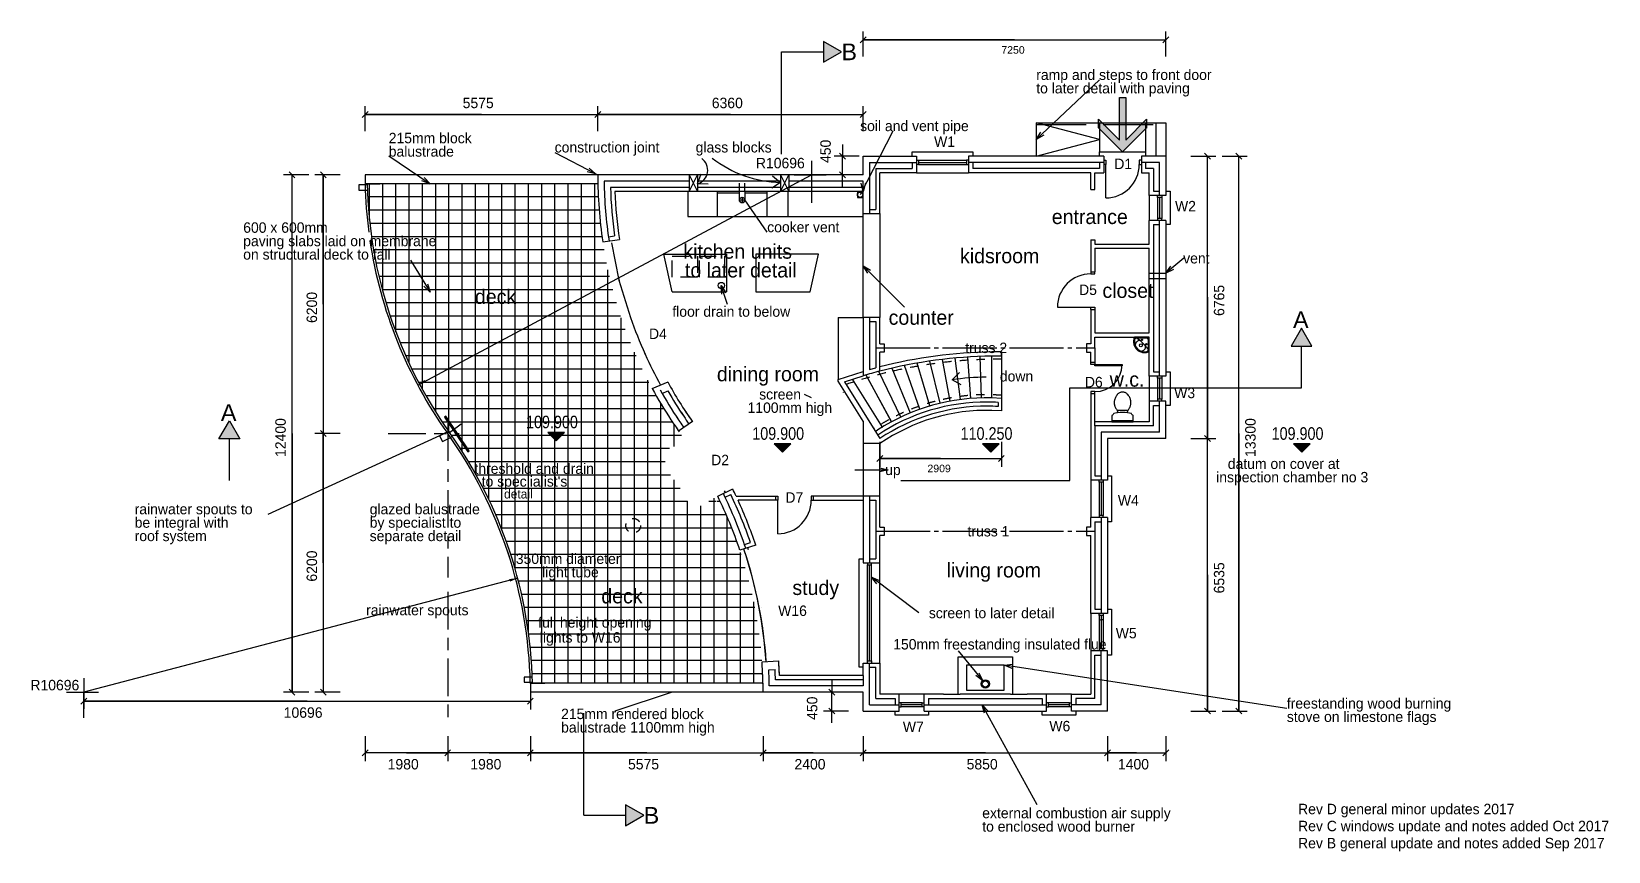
# Model space of a CAD drawing. Header units: millimetres. Extents: x -18572 to 19206, y -8076 to 11578.
import ezdxf

# ---------------------------------------------------------------- set-up
doc = ezdxf.new("R2010")
doc.units = ezdxf.units.MM
for name, pattern in [('BORDER', [16, 13, -1, 1, -1]), ('CENTER', [16, 9, -2, 3, -2]), ('DASHDOT', [16, 12, -4]), ('DOT', [16, 4, -4, 4, -4]), ('HIDDEN', [16, 2, -2, 2, -2, 2, -2, 2, -2])]:
    doc.linetypes.add(name, pattern=pattern)
for name, color, linetype, true_color in [('00_-_ELEVATIONS', 7, 'Continuous', 0xffffff), ('1', 7, 'Continuous', 0xffffff), ('NEW_GF', 7, 'Continuous', 0xffffff), ('NEW_LGF', 7, 'Continuous', 0xffffff)]:
    doc.layers.add(name, color=color, linetype=linetype, true_color=true_color)
for name, color, linetype in [('Dimensions', 7, 'Continuous'), ('Outside Floor', 7, 'Continuous'), ('Outside Side Walls', 7, 'Continuous'), ('Text', 7, 'Continuous')]:
    doc.layers.add(name, color=color, linetype=linetype)
doc.styles.add('ARIAL', font='ARIAL.TTF', dxfattribs={"height": 0.2})
doc.styles.add('ARIALN', font='ARIALN.TTF', dxfattribs={"height": 0.2})
doc.dimstyles.new('ISO-25', dxfattribs={"dimtxt": 150, "dimasz": 60, "dimexe": 1.25, "dimexo": 0.625, "dimtad": 1, "dimdsep": 46, "dimtxsty": 'Standard', "dimcen": 2.5, "dimadec": 0, "dimazin": 0, "dimtfac": 1, "dimtmove": 0, "dimatfit": 3, "dimfxl": 1, "dimarcsym": 0})

msp = doc.modelspace()

# ---------------------------------------------------------------- texts
msp.add_text('detail', height=214.7).set_placement((-7252, 386))
at = {"layer": 'NEW_GF', "color": 3, "linetype": 'Continuous', "ltscale": 100, "style": 'ARIAL'}
msp.add_text('7250', height=180, dxfattribs=at).set_placement((4661, 11048))
at = {"layer": 'NEW_GF', "color": 15, "linetype": 'Continuous', "ltscale": 100}
for s, height, p in [('ramp and steps to front door', 250, (5497, 10417)), ('to later detail with paving', 250, (5497, 10095)), ('215mm block', 250, (-10015, 8900)), ('balustrade', 250, (-10015, 8579)), ('entrance', 350, (5870, 6963)), ('600 x 600mm', 250, (-13501, 6754)), ('paving slabs laid on membrane', 250, (-13501, 6433)), ('kitchen units ', 350, (-2956, 6133)), ('on structural deck to fall', 250, (-13501, 6111)), ('to later detail', 350, (-2919, 5683)), ('kidsroom', 350, (3672, 6025)), ('vent', 250, (9017, 6019)), ('deck', 350, (-7950, 5049)), ('closet', 350, (7083, 5194)), ('counter', 350, (1961, 4549)), ('truss 2', 250, (3797, 3871)), ('down', 250, (4626, 3190)), ('w.c.', 350, (7258, 3065)), ('up', 250, (1878, 947)), ('datum on cover at ', 250, (10086, 1094)), ('inspection chamber no 3', 250, (9808, 772)), ('glazed balustrade ', 250, (-10471, 6)), ('separate detail', 250, (-10471, -637)), ('by specialist to ', 250, (-10471, -316)), ('truss 1', 250, (3851, -524)), ('living room', 350, (3348, -1507)), ('study', 350, (-344, -1928)), ('screen to later detail', 250, (2924, -2484)), ('150mm freestanding insulated flue', 250, (2071, -3234)), ('215mm rendered block', 250, (-5886, -4903)), ('balustrade 1100mm high', 250, (-5886, -5225))]:
    msp.add_text(s, height=height, dxfattribs=at).set_placement(p)
at = {"layer": 'NEW_LGF', "color": 15, "linetype": 'Continuous', "ltscale": 100}
msp.add_text('to enclosed wood burner', height=250, dxfattribs=at).set_placement((4203, -7601))
at = {"layer": 'Text', "color": 15, "linetype": 'Continuous', "ltscale": 100}
for s, height, p in [('soil and vent pipe', 250, (1278, 9191)), ('construction joint', 250, (-6039, 8679)), ('glass blocks', 250, (-2662, 8679)), ('cooker vent', 250, (-948, 6767)), ('floor drain to below', 250, (-3221, 4741)), ('dining room', 350, (-2153, 3194)), ('1100mm high', 250, (-1419, 2437)), ('screen', 250, (-1141, 2758)), ('threshold and drain', 250, (-7961, 976)), ("to speciialist's ", 250, (-7788, 670)), ('rainwater spouts to ', 250, (-16101, 6)), ('be integral with', 250, (-16101, -316)), ('roof system', 250, (-16101, -637)), ('350mm diameter ', 250, (-6971, -1184)), ('light tube', 250, (-6340, -1506)), ('deck', 350, (-4922, -2129)), ('rainwater spouts', 250, (-10556, -2414)), ('full height opening', 250, (-6434, -2709)), ('lights to W16', 250, (-6394, -3070)), ('freestanding wood burning', 250, (11500, -4650)), ('stove on limestone flags', 250, (11500, -4971)), ('external combustion air supply', 250, (4203, -7279)), ('Rev D general minor updates 2017', 250, (11770, -7183)), ('Rev C windows update and notes added Oct 2017', 250, (11770, -7590)), ('Rev B general update and notes added Sep 2017', 250, (11770, -8000))]:
    msp.add_text(s, height=height, dxfattribs=at).set_placement(p)

# ---------------------------------------------------------------- blocks, each defined once
blk = doc.blocks.new('17618C5F')
at = {"layer": 'NEW_LGF', "linetype": 'Continuous', "ltscale": 100}
h = blk.add_hatch(dxfattribs=at)
h.set_pattern_fill('net', color=8, scale=100, style=0)
h.set_pattern_definition([(0, (0, 0), (0, 317.5), []), (90, (0, 0), (-317.5, 2e-14), [])])
h.paths.add_polyline_path([(0, 11970), (5525, 11970), (5533, 11717), (5551, 11411), (5573, 11145), (5613, 10799), (5641, 10596), (5700, 10246), (5771, 9895), (5837, 9609), (5909, 9336), (5981, 9087), (6089, 8751), (6188, 8471), (6346, 8070), (6453, 7822), (6594, 7520), (6749, 7212), (6874, 6980), (7042, 6689), (7175, 6474), (7275, 6318), (7423, 6098), (7530, 5947), (7589, 5862), (7512, 5811), (7554, 5738), (7470, 5723), (7408, 5703), (7311, 5658), (7206, 5616), (7180, 5588), (7151, 5555), (7130, 5542), (7107, 5525), (7098, 5501), (7108, 5443), (7118, 5383), (7139, 5299), (7176, 5227), (7190, 5163), (7209, 5094), (7222, 5053), (7300, 4958), (7342, 4897), (7370, 4858), (7403, 4812), (7462, 4744), (7517, 4640), (7548, 4582), (7579, 4528), (7603, 4471), (7644, 4409), (7711, 4303), (7750, 4258), (7831, 4225), (7862, 4224), (7901, 4230), (7946, 4240), (8014, 4259), (8083, 4310), (8166, 4353), (8210, 4377), (8233, 4386), (8268, 4412), (8264, 4512), (8357, 4351), (8440, 4391), (8532, 4194), (8633, 3963), (8745, 3690), (8831, 3461), (8927, 3187), (9041, 2829), (9129, 2514), (9203, 2215), (9264, 1936), (9322, 1632), (9375, 1303), (9412, 1017), (9440, 741), (9465, 411), (9475, 190), (9481, 0), (3956, 0), (3931, 548), (3916, 732), (3893, 961), (3865, 1198), (3835, 1405), (3764, 1819), (3724, 2016), (3663, 2286), (3592, 2566), (3509, 2858), (3429, 3116), (3310, 3459), (3188, 3780), (3008, 4202), (2800, 4637), (2639, 4943), (2469, 5242), (2275, 5559), (2088, 5843), (1866, 6161), (1683, 6437), (1497, 6737), (1343, 7004), (1154, 7361), (936, 7815), (754, 8244), (540, 8831), (420, 9217), (337, 9519), (245, 9904), (179, 10230), (108, 10657), (67, 10977), (36, 11286), (12, 11635)])
at = {"layer": 'NEW_LGF', "color": 2, "linetype": 'HIDDEN', "ltscale": 100}
blk.add_circle((6372, 3778), 175, dxfattribs=at)
blk.add_arc((6372, 3778), 175, 0, 0, dxfattribs=at)
blk = doc.blocks.new('7AE7B406')
at = {"layer": '00_-_ELEVATIONS', "linetype": 'HIDDEN', "ltscale": 100}
blk.add_hatch(color=15, dxfattribs=at).paths.add_polyline_path([(781, 200), (1181, 200), (981, 0)])
at = {"layer": '00_-_ELEVATIONS', "color": 2, "linetype": 'Continuous', "ltscale": 100}
for p, q in [((781, 200), (981, 0)), ((1181, 200), (781, 200)), ((981, 0), (1181, 200))]:
    blk.add_line(p, q, dxfattribs=at)
at = {"layer": '00_-_ELEVATIONS', "color": 15, "linetype": 'HIDDEN', "ltscale": 100, "style": 'ARIALN'}
blk.add_text('110.250', height=300, rotation=359.9494, dxfattribs=at).set_placement((257, 301))
blk = doc.blocks.new('34ABA738')
at = {"layer": 'NEW_GF', "color": 2, "linetype": 'Continuous', "ltscale": 100}
for p, q in [((0, 1000), (0, 100)), ((200, 950), (200, 1000)), ((300, 950), (200, 950)), ((250, 950), (250, 150)), ((300, 1000), (300, 950)), ((400, 1100), (500, 1100)), ((500, 1100), (500, 0)), ((300, 150), (200, 150)), ((200, 150), (200, 100)), ((300, 100), (300, 150)), ((500, 0), (400, 0))]:
    blk.add_line(p, q, dxfattribs=at)
at = {"layer": 'NEW_GF', "color": 1, "linetype": 'Continuous', "ltscale": 100}
for p, q in [((200, 950), (200, 150)), ((300, 950), (300, 150))]:
    blk.add_line(p, q, dxfattribs=at)
blk = doc.blocks.new('0655C5DF')
at = {"layer": 'NEW_LGF', "color": 9, "linetype": 'Continuous', "ltscale": 100}
for s, p in [('W1', (6926, 14136)), ('D1', (11243, 13604)), ('W2', (12697, 12591)), ('D5', (10399, 10586)), ('D4', (96, 9531)), ('D6', (10538, 8373)), ('W3', (12677, 8113)), ('D2', (1585, 6506)), ('D7', (3363, 5607)), ('W4', (11328, 5538)), ('W16', (3190, 2893)), ('W5', (11277, 2357)), ('W6', (9686, 127)), ('W7', (6177, 109))]:
    blk.add_text(s, height=250, dxfattribs=at).set_placement(p)
blk = doc.blocks.new('7E369FEB')
at = {"layer": 'NEW_GF', "color": 2, "linetype": 'Continuous', "ltscale": 100}
for p, q in [((0, 400), (0, 500)), ((0, 500), (1450, 500)), ((1450, 500), (1450, 400)), ((100, 300), (150, 300)), ((150, 200), (100, 200)), ((150, 300), (150, 200)), ((150, 250), (1300, 250)), ((1350, 300), (1300, 300)), ((1300, 300), (1300, 200)), ((1300, 200), (1350, 200)), ((100, 0), (1350, 0))]:
    blk.add_line(p, q, dxfattribs=at)
at = {"layer": 'NEW_GF', "color": 1, "linetype": 'Continuous', "ltscale": 100}
for p, q in [((150, 300), (1300, 300)), ((150, 200), (1300, 200))]:
    blk.add_line(p, q, dxfattribs=at)
blk = doc.blocks.new('7C2EE803')
at = {"layer": 'NEW_GF', "color": 2, "linetype": 'Continuous', "ltscale": 100}
for p, q in [((0, 1000), (0, 1100)), ((0, 1100), (1100, 1100)), ((100, 900), (150, 900)), ((150, 800), (100, 800)), ((150, 900), (150, 800)), ((1000, 900), (950, 900)), ((950, 900), (950, 800)), ((950, 800), (1000, 800)), ((1100, 1100), (1100, 1000))]:
    blk.add_line(p, q, dxfattribs=at)
at = {"layer": 'NEW_GF', "color": 4, "linetype": 'Continuous', "ltscale": 100}
blk.add_line((150, 0), (150, 800), dxfattribs=at)
at = {"layer": 'NEW_GF', "color": 2, "linetype": 'Continuous', "ltscale": 100}
blk.add_arc((150, 800), 800, 270, 0, dxfattribs=at)
blk.add_arc((150, 800), 800, 270, 0, dxfattribs=at)
blk = doc.blocks.new('2E713F31')
at = {"layer": 'NEW_GF', "color": 2, "linetype": 'Continuous', "ltscale": 100}
for p, q in [((0, 0), (0, 2600)), ((0, 2600), (100, 2600)), ((200, 2500), (200, 2450)), ((200, 2450), (300, 2450)), ((250, 150), (250, 2450)), ((300, 2450), (300, 2500)), ((500, 100), (500, 2500)), ((100, 0), (0, 0)), ((200, 100), (200, 150)), ((200, 150), (300, 150)), ((300, 150), (300, 100))]:
    blk.add_line(p, q, dxfattribs=at)
at = {"layer": 'NEW_GF', "color": 1, "linetype": 'Continuous', "ltscale": 100}
for p, q in [((200, 150), (200, 2450)), ((300, 150), (300, 2450))]:
    blk.add_line(p, q, dxfattribs=at)
blk = doc.blocks.new('875AAD05')
at = {"layer": 'NEW_GF', "color": 3, "linetype": 'Continuous', "ltscale": 100}
for p, q in [((0, 143), (0, 143)), ((0, 143), (47, 0)), ((47, 0), (47, 0))]:
    blk.add_line(p, q, dxfattribs=at)
blk = doc.blocks.new('054EFEA0')
at = {"layer": 'NEW_GF', "color": 9, "linetype": 'BORDER', "ltscale": 100}
for p, q in [((0, 4396), (5250, 4396)), ((0, 0), (5250, 0))]:
    blk.add_line(p, q, dxfattribs=at)
blk = doc.blocks.new('1A1A5394')
at = {"layer": '00_-_ELEVATIONS', "linetype": 'BORDER', "ltscale": 100}
blk.add_hatch(color=15, dxfattribs=at).paths.add_polyline_path([(781, 200), (1181, 200), (981, 0)])
at = {"layer": '00_-_ELEVATIONS', "color": 2, "linetype": 'Continuous', "ltscale": 100}
for p, q in [((781, 200), (981, 0)), ((1181, 200), (781, 200)), ((981, 0), (1181, 200))]:
    blk.add_line(p, q, dxfattribs=at)
at = {"layer": '00_-_ELEVATIONS', "color": 15, "linetype": 'BORDER', "ltscale": 100, "style": 'ARIALN'}
blk.add_text('109.900', height=300, rotation=359.9494, dxfattribs=at).set_placement((257, 301))
blk = doc.blocks.new('3F1EC493')
at = {"layer": 'NEW_GF', "color": 2, "linetype": 'Continuous', "ltscale": 100}
for p, q in [((0, 1000), (0, 100)), ((200, 950), (200, 1000)), ((300, 950), (200, 950)), ((250, 950), (250, 150)), ((300, 1000), (300, 950)), ((400, 1100), (500, 1100)), ((500, 1100), (500, 0)), ((300, 150), (200, 150)), ((200, 150), (200, 100)), ((300, 100), (300, 150)), ((500, 0), (400, 0))]:
    blk.add_line(p, q, dxfattribs=at)
at = {"layer": 'NEW_GF', "color": 1, "linetype": 'Continuous', "ltscale": 100}
for p, q in [((200, 950), (200, 150)), ((300, 950), (300, 150))]:
    blk.add_line(p, q, dxfattribs=at)
blk = doc.blocks.new('BE2061C4')
at = {"layer": 'NEW_GF', "color": 2, "linetype": 'Continuous', "ltscale": 100}
for p, q in [((0, 600), (0, 0)), ((2400, 0), (2400, 600)), ((0, 0), (4200, 0))]:
    blk.add_line(p, q, dxfattribs=at)
blk = doc.blocks.new('BFBE11B0')
at = {"layer": 'NEW_GF', "color": 2, "linetype": 'Continuous', "ltscale": 100}
for p, q in [((0, 0), (0, 2491)), ((400, 2491), (400, 0))]:
    blk.add_line(p, q, dxfattribs=at)
blk = doc.blocks.new('0B1D102E')
at = {"layer": '00_-_ELEVATIONS', "linetype": 'Continuous', "ltscale": 100}
blk.add_hatch(color=15, dxfattribs=at).paths.add_polyline_path([(781, 200), (1181, 200), (981, 0)])
at = {"layer": '00_-_ELEVATIONS', "color": 2, "linetype": 'Continuous', "ltscale": 100}
for p, q in [((781, 200), (981, 0)), ((1181, 200), (781, 200)), ((981, 0), (1181, 200))]:
    blk.add_line(p, q, dxfattribs=at)
at = {"layer": '00_-_ELEVATIONS', "color": 15, "linetype": 'Continuous', "ltscale": 100, "style": 'ARIALN'}
blk.add_text('109.900', height=300, rotation=359.9494, dxfattribs=at).set_placement((257, 301))
blk = doc.blocks.new('C8006167')
at = {"layer": 'NEW_GF', "color": 2, "linetype": 'Continuous', "ltscale": 100}
for p, q in [((2150, 15300), (2150, 15900)), ((7725, 15300), (7725, 15900)), ((7725, 15300), (7725, 15900)), ((14085, 15300), (14085, 15900)), ((4938, 15700), (2150, 15700)), ((2150, 15700), (7725, 15700)), ((4938, 15700), (7725, 15700)), ((10905, 15700), (7725, 15700)), ((7725, 15700), (14085, 15700)), ((10905, 15700), (14085, 15700)), ((13585, 14983), (13585, 14700)), ((13985, 14700), (13385, 14700)), ((13585, 14250), (13585, 14700)), ((21935, 14700), (22535, 14700)), ((22335, 7935), (22335, 14700)), ((22335, 11318), (22335, 14700)), ((22685, 14700), (23285, 14700)), ((23085, 1400), (23085, 14700)), ((23085, 8050), (23085, 14700)), ((800, 14250), (200, 14250)), ((400, 1850), (400, 14250)), ((400, 8050), (400, 14250)), ((1550, 14250), (950, 14250)), ((1150, 11150), (1150, 14250)), ((1150, 14250), (1150, 8050)), ((13985, 14250), (13385, 14250)), ((13585, 13967), (13585, 14250)), ((1150, 11150), (1150, 8050)), ((22335, 11318), (22335, 7935)), ((400, 8050), (400, 1850)), ((1550, 8050), (950, 8050)), ((1550, 8050), (950, 8050)), ((1150, 4950), (1150, 8050)), ((1150, 8050), (1150, 1850)), ((21935, 7935), (22535, 7935)), ((21935, 7935), (22535, 7935)), ((22335, 1400), (22335, 7935)), ((22335, 4668), (22335, 7935)), ((23085, 8050), (23085, 1400)), ((1150, 4950), (1150, 1850)), ((22335, 4668), (22335, 1400)), ((13335, 2133), (13335, 1850)), ((800, 1850), (200, 1850)), ((1550, 1850), (950, 1850)), ((13735, 1850), (13135, 1850)), ((13335, 1400), (13335, 1850)), ((13735, 1400), (13135, 1400)), ((13335, 1117), (13335, 1400)), ((21935, 1400), (22535, 1400)), ((22685, 1400), (23285, 1400)), ((2150, 800), (2150, 200)), ((4130, 800), (4130, 200)), ((4130, 800), (4130, 200)), ((6110, 800), (6110, 200)), ((6110, 800), (6110, 200)), ((11685, 800), (11685, 200)), ((11685, 800), (11685, 200)), ((14085, 800), (14085, 200)), ((14085, 800), (14085, 200)), ((19935, 800), (19935, 200)), ((19935, 800), (19935, 200)), ((21335, 800), (21335, 200)), ((4130, 400), (2150, 400)), ((3140, 400), (2150, 400)), ((3140, 400), (4130, 400)), ((6110, 400), (4130, 400)), ((5120, 400), (4130, 400)), ((5120, 400), (6110, 400)), ((8898, 400), (6110, 400)), ((6110, 400), (11685, 400)), ((8898, 400), (11685, 400)), ((12885, 400), (11685, 400)), ((11685, 400), (14085, 400)), ((12885, 400), (14085, 400)), ((17010, 400), (14085, 400)), ((14085, 400), (19935, 400)), ((17010, 400), (19935, 400)), ((20635, 400), (19935, 400)), ((19935, 400), (21335, 400)), ((20635, 400), (21335, 400))]:
    blk.add_line(p, q, dxfattribs=at)
at = {"layer": 'NEW_GF', "color": 4, "linetype": 'Continuous', "ltscale": 100}
for p, q in [((2079, 15629), (2221, 15771)), ((7654, 15629), (7796, 15771)), ((7796, 15771), (7654, 15629)), ((14156, 15771), (14014, 15629)), ((13656, 14629), (13514, 14771)), ((22264, 14771), (22406, 14629)), ((23014, 14771), (23156, 14629)), ((329, 14321), (471, 14179)), ((1079, 14321), (1221, 14179)), ((13514, 14321), (13656, 14179)), ((1221, 7979), (1079, 8121)), ((22264, 8006), (22406, 7864)), ((22406, 7864), (22264, 8006)), ((471, 1779), (329, 1921)), ((1221, 1779), (1079, 1921)), ((13406, 1779), (13264, 1921)), ((13264, 1471), (13406, 1329)), ((22406, 1329), (22264, 1471)), ((23156, 1329), (23014, 1471)), ((2079, 329), (2221, 471)), ((4201, 471), (4059, 329)), ((4059, 329), (4201, 471)), ((6181, 471), (6039, 329)), ((6039, 329), (6181, 471)), ((11756, 471), (11614, 329)), ((14156, 471), (14014, 329)), ((20006, 471), (19864, 329)), ((21406, 471), (21264, 329))]:
    blk.add_line(p, q, dxfattribs=at)
at = {"layer": 'NEW_GF', "color": 1, "linetype": 'CENTER', "ltscale": 100}
for p, q in [((2704, 8050), (4403, 8050)), ((4130, 8296), (4130, 4598)), ((4130, 4255), (4130, 1121))]:
    blk.add_line(p, q, dxfattribs=at)
at = {"layer": 'NEW_GF', "color": 3, "linetype": 'Continuous', "ltscale": 100}
for s, p in [('5575', (4489, 15850)), ('6360', (10457, 15850)), ('1980', (2692, 0)), ('1980', (4672, 0)), ('5575', (8450, 0)), ('2400', (12437, 0)), ('5850', (16562, 0)), ('1400', (20187, 0))]:
    blk.add_text(s, height=250, dxfattribs=at).set_placement(p)
for s, p in [('450', (13307, 14536)), ('6200', (1000, 10702)), ('6765', (22735, 10870)), ('12400', (250, 7490)), ('13300', (23485, 7490)), ('6200', (1000, 4502)), ('6535', (22735, 4220)), ('450', (12985, 1188))]:
    blk.add_text(s, height=250, rotation=90, dxfattribs=at).set_placement(p)
blk = doc.blocks.new('ANGLO2')
at = {"layer": 'NEW_GF', "color": 1, "linetype": 'Continuous', "ltscale": 100}
for p, q in [((1, 286), (0, 263)), ((0, 263), (1, 240)), ((4, 309), (1, 286)), ((1, 240), (4, 217)), ((9, 331), (4, 309)), ((4, 217), (9, 195)), ((16, 353), (9, 331)), ((9, 195), (16, 173)), ((24, 374), (16, 353)), ((16, 173), (25, 152)), ((374, 374), (24, 374)), ((25, 152), (35, 132)), ((35, 132), (48, 112)), ((48, 112), (62, 94)), ((62, 94), (77, 77)), ((74, 354), (314, 354)), ((77, 77), (94, 62)), ((94, 62), (112, 48)), ((112, 48), (132, 35)), ((132, 35), (152, 25)), ((152, 25), (173, 16)), ((173, 16), (195, 9)), ((195, 9), (217, 4)), ((217, 4), (240, 1)), ((240, 1), (263, 0)), ((263, 0), (286, 1)), ((286, 1), (309, 4)), ((309, 4), (331, 9)), ((331, 9), (353, 16)), ((353, 16), (374, 24)), ((354, 74), (354, 314)), ((374, 24), (374, 374))]:
    blk.add_line(p, q, dxfattribs=at)
for centre, radius in [((176, 176), 35), ((201, 307), 15), ((307, 201), 15)]:
    blk.add_circle(centre, radius, dxfattribs=at)
for centre, radius, start, end in [((264, 264), 244, 167.9472, 282.0555), ((264, 264), 244, 167.9472, 282.0555), ((74, 304), 50, 90, 167.9538), ((74, 304), 50, 90, 167.9538), ((146, 181), 107, 95.951, 187.3592), ((146, 181), 107, 95.951, 187.3592), ((89, 295), 40, 51.1547, 100.6711), ((89, 295), 40, 51.1547, 100.6711), ((-770, -770), 1408, 38.8646, 51.1373), ((-770, -770), 1408, 38.8646, 51.1373), ((140, 238), 50, 47.9117, 95.962), ((140, 238), 50, 47.9117, 95.962), ((176, 176), 35, 0, 0), ((181, 146), 107, 262.6408, 354.0636), ((181, 146), 107, 262.6408, 354.0636), ((201, 307), 15, 0, 0), ((238, 140), 50, 354.0379, 42.0882), ((238, 140), 50, 354.0379, 42.0882), ((307, 201), 15, 0, 0), ((314, 314), 40, 0, 90), ((314, 314), 40, 0, 90), ((304, 74), 50, 282.0462, 0), ((304, 74), 50, 282.0462, 0), ((295, 89), 40, 349.329, 38.9102), ((295, 89), 40, 349.329, 38.9102)]:
    blk.add_arc(centre, radius, start, end, dxfattribs=at)
blk = doc.blocks.new('084538C4')
at = {"layer": 'NEW_GF', "color": 2, "linetype": 'Continuous', "ltscale": 100}
for p, q in [((0, 904), (50, 904)), ((50, 804), (0, 804)), ((50, 904), (50, 804)), ((904, 904), (854, 904)), ((854, 904), (854, 804)), ((854, 804), (904, 804))]:
    blk.add_line(p, q, dxfattribs=at)
at = {"layer": 'NEW_GF', "color": 4, "linetype": 'Continuous', "ltscale": 100}
blk.add_line((50, 0), (50, 804), dxfattribs=at)
at = {"layer": 'NEW_GF', "color": 2, "linetype": 'Continuous', "ltscale": 100}
blk.add_arc((50, 804), 804, 270, 0, dxfattribs=at)
blk.add_arc((50, 804), 804, 270, 0, dxfattribs=at)
blk = doc.blocks.new('A5B7D9DA')
at = {"layer": 'NEW_GF', "linetype": 'Continuous', "ltscale": 100}
blk.add_hatch(color=8, dxfattribs=at).paths.add_polyline_path([(500, 287), (500, 1306), (650, 1306), (650, 287), (1150, 787), (1150, 575), (575, 0), (0, 575), (0, 787)])
at = {"layer": 'NEW_GF', "color": 2, "linetype": 'Continuous', "ltscale": 100}
for p, q in [((500, 287), (500, 1306)), ((500, 1306), (650, 1306)), ((650, 1306), (650, 287)), ((0, 575), (0, 787)), ((0, 787), (500, 287)), ((650, 287), (1150, 787)), ((1150, 787), (1150, 700)), ((575, 0), (0, 575)), ((1150, 575), (575, 0))]:
    blk.add_line(p, q, dxfattribs=at)
blk = doc.blocks.new('4D6A7BD9')
at = {"layer": '1', "color": 9, "linetype": 'Continuous', "ltscale": 100}
for p, q in [((414, 1005), (414, 0)), ((0, 667), (763, 667))]:
    blk.add_line(p, q, dxfattribs=at)
blk = doc.blocks.new('15230a2t')
at = {"layer": 'NEW_GF', "color": 1, "linetype": 'Continuous', "ltscale": 100}
for p, q in [((59, 492), (58, 478)), ((58, 478), (58, 465)), ((58, 465), (58, 452)), ((58, 452), (59, 437)), ((62, 506), (59, 492)), ((59, 437), (60, 424)), ((60, 424), (62, 410)), ((64, 519), (62, 506)), ((62, 410), (66, 394)), ((70, 539), (64, 519)), ((66, 394), (71, 376)), ((77, 559), (70, 539)), ((85, 578), (77, 559)), ((94, 597), (85, 578)), ((105, 614), (94, 597)), ((117, 631), (105, 614)), ((131, 649), (117, 631)), ((146, 665), (131, 649)), ((156, 673), (146, 665)), ((168, 682), (156, 673)), ((181, 691), (168, 682)), ((197, 698), (181, 691)), ((211, 703), (197, 698)), ((227, 707), (211, 703)), ((241, 709), (227, 707)), ((257, 710), (241, 709)), ((273, 709), (257, 710)), ((289, 707), (273, 709)), ((304, 703), (289, 707)), ((319, 698), (304, 703)), ((332, 692), (319, 698)), ((345, 684), (332, 692)), ((358, 674), (345, 684)), ((370, 663), (358, 674)), ((385, 648), (370, 663)), ((398, 631), (385, 648)), ((411, 613), (398, 631)), ((421, 597), (411, 613)), ((430, 578), (421, 597)), ((439, 559), (430, 578)), ((445, 539), (439, 559)), ((439, 362), (445, 378)), ((451, 519), (445, 539)), ((445, 378), (449, 393)), ((449, 393), (453, 410)), ((453, 507), (451, 519)), ((456, 492), (453, 507)), ((453, 410), (455, 424)), ((455, 424), (457, 438)), ((457, 480), (456, 492)), ((457, 466), (457, 480)), ((457, 452), (457, 466)), ((457, 438), (457, 452)), ((1, 150), (0, 148)), ((0, 148), (0, 147)), ((0, 147), (0, 5)), ((0, 5), (0, 5)), ((0, 5), (0, 4)), ((0, 4), (0, 4)), ((0, 4), (0, 3)), ((0, 3), (0, 3)), ((0, 3), (1, 3)), ((3, 151), (1, 150)), ((1, 3), (1, 2)), ((1, 2), (1, 2)), ((1, 2), (1, 1)), ((1, 1), (2, 1)), ((2, 1), (2, 1)), ((2, 1), (3, 1)), ((14, 157), (3, 151)), ((3, 1), (3, 0)), ((3, 0), (3, 0)), ((3, 0), (4, 0)), ((4, 0), (4, 0)), ((4, 0), (5, 0)), ((5, 0), (5, 0)), ((5, 0), (510, 0)), ((506, 20), (8, 20)), ((25, 165), (14, 157)), ((33, 174), (25, 165)), ((41, 185), (33, 174)), ((47, 197), (41, 185)), ((49, 200), (47, 199)), ((47, 199), (47, 197)), ((50, 200), (49, 200)), ((118, 211), (50, 200)), ((71, 376), (76, 361)), ((76, 361), (83, 345)), ((83, 345), (91, 329)), ((91, 329), (99, 314)), ((99, 314), (109, 298)), ((109, 298), (119, 285)), ((138, 213), (118, 211)), ((119, 285), (126, 275)), ((126, 275), (131, 264)), ((387, 270), (128, 270)), ((131, 264), (135, 252)), ((135, 252), (137, 242)), ((137, 242), (138, 230)), ((138, 230), (138, 213)), ((378, 241), (381, 254)), ((378, 229), (378, 241)), ((378, 213), (378, 229)), ((423, 207), (378, 213)), ((381, 254), (384, 265)), ((384, 265), (390, 276)), ((390, 276), (396, 285)), ((396, 285), (407, 300)), ((407, 300), (416, 314)), ((416, 314), (424, 329)), ((465, 200), (423, 207)), ((424, 329), (432, 344)), ((432, 344), (439, 362)), ((466, 200), (465, 200)), ((467, 199), (466, 200)), ((468, 197), (467, 199)), ((474, 185), (468, 197)), ((482, 174), (474, 185)), ((490, 165), (482, 174)), ((500, 157), (490, 165)), ((513, 151), (500, 157)), ((510, 0), (510, 0)), ((510, 0), (511, 0)), ((511, 0), (511, 0)), ((511, 0), (512, 0)), ((512, 0), (512, 1)), ((512, 1), (513, 1)), ((512, 0), (512, 0)), ((514, 150), (513, 151)), ((513, 1), (513, 1)), ((513, 1), (514, 1)), ((515, 149), (514, 150)), ((514, 2), (514, 3)), ((514, 3), (515, 3)), ((514, 1), (514, 2)), ((514, 2), (514, 2)), ((515, 146), (515, 149)), ((515, 5), (515, 146)), ((515, 4), (515, 5)), ((515, 5), (515, 5)), ((515, 3), (515, 4)), ((515, 4), (515, 4)), ((515, 3), (515, 3))]:
    blk.add_line(p, q, dxfattribs=at)
blk.add_arc((258, -879), 1099, 83.7323, 96.2677, dxfattribs=at)
blk.add_arc((258, -879), 1099, 83.7323, 96.2677, dxfattribs=at)
blk = doc.blocks.new('2257FD49')
at = {"layer": '00_-_ELEVATIONS', "linetype": 'Continuous', "ltscale": 100}
blk.add_hatch(color=15, dxfattribs=at).paths.add_polyline_path([(781, 200), (1181, 200), (981, 0)])
at = {"layer": '00_-_ELEVATIONS', "color": 2, "linetype": 'Continuous', "ltscale": 100}
for p, q in [((781, 200), (981, 0)), ((1181, 200), (781, 200)), ((981, 0), (1181, 200))]:
    blk.add_line(p, q, dxfattribs=at)
at = {"layer": '00_-_ELEVATIONS', "color": 15, "linetype": 'Continuous', "ltscale": 100, "style": 'ARIALN'}
blk.add_text('109.900', height=300, rotation=359.9494, dxfattribs=at).set_placement((257, 301))
blk = doc.blocks.new('3153BFF7')
at = {"layer": 'NEW_GF', "linetype": 'Continuous', "ltscale": 100}
for points in [[(5737, 18426), (5737, 18926), (6170, 18676)], [(1000, 126), (1000, 626), (1433, 376)]]:
    blk.add_hatch(color=15, dxfattribs=at).paths.add_polyline_path(points)
at = {"layer": 'NEW_GF', "color": 1, "linetype": 'Continuous', "ltscale": 100}
for p, q in [((6170, 18676), (5737, 18926)), ((5737, 18926), (5737, 18426)), ((4737, 16226), (4737, 18676)), ((4737, 18676), (5737, 18676)), ((5737, 18426), (6170, 18676)), ((0, 376), (0, 2826)), ((1433, 376), (1000, 626)), ((1000, 626), (1000, 126)), ((0, 376), (1000, 376)), ((1000, 126), (1433, 376))]:
    blk.add_line(p, q, dxfattribs=at)
at = {"layer": 'NEW_GF', "color": 15, "linetype": 'Continuous', "ltscale": 100, "style": 'ARIAL'}
for p in [(6170, 18476), (1433, 176)]:
    blk.add_text('B', height=400, rotation=359.9494, dxfattribs=at).set_placement(p)
blk = doc.blocks.new('3F5427AB')
at = {"layer": 'NEW_GF', "color": 2, "linetype": 'Continuous', "ltscale": 100}
for p, q in [((400, 800), (500, 800)), ((500, 800), (500, 0)), ((0, 700), (0, 100)), ((200, 650), (200, 700)), ((300, 650), (200, 650)), ((250, 650), (250, 150)), ((300, 700), (300, 650)), ((300, 150), (200, 150)), ((200, 150), (200, 100)), ((300, 100), (300, 150)), ((500, 0), (400, 0))]:
    blk.add_line(p, q, dxfattribs=at)
at = {"layer": 'NEW_GF', "color": 1, "linetype": 'Continuous', "ltscale": 100}
for p, q in [((200, 650), (200, 150)), ((300, 650), (300, 150))]:
    blk.add_line(p, q, dxfattribs=at)
blk = doc.blocks.new('2E2B626B')
at = {"layer": 'NEW_GF', "color": 2, "linetype": 'Continuous', "ltscale": 100}
for p, q in [((800, 900), (800, 850)), ((800, 850), (900, 850)), ((900, 850), (900, 900)), ((800, 0), (800, 50)), ((800, 50), (900, 50)), ((900, 50), (900, 0))]:
    blk.add_line(p, q, dxfattribs=at)
at = {"layer": 'NEW_GF', "color": 4, "linetype": 'Continuous', "ltscale": 100}
blk.add_line((0, 50), (800, 50), dxfattribs=at)
at = {"layer": 'NEW_GF', "color": 2, "linetype": 'Continuous', "ltscale": 100}
blk.add_arc((800, 50), 800, 90, 180, dxfattribs=at)
blk.add_arc((800, 50), 800, 90, 180, dxfattribs=at)
blk = doc.blocks.new('1263FEBB')
at = {"layer": 'NEW_GF', "color": 3, "linetype": 'Continuous', "ltscale": 100}
blk.add_arc((760, -4682), 4743, 89.3012, 99.2228, dxfattribs=at)
blk.add_arc((760, -4682), 4743, 89.3012, 99.2228, dxfattribs=at)
blk = doc.blocks.new('316456DA')
at = {"layer": 'NEW_GF', "linetype": 'Continuous', "ltscale": 100}
for points in [[(26358, 3225), (26108, 3657), (25858, 3224)], [(173, 1000), (423, 1433), (673, 1000)]]:
    blk.add_hatch(color=15, dxfattribs=at).paths.add_polyline_path(points)
at = {"layer": 'NEW_GF', "color": 1, "linetype": 'Continuous', "ltscale": 100}
for p, q in [((26108, 3657), (25858, 3224)), ((26358, 3225), (26108, 3657)), ((25858, 3224), (26358, 3225)), ((26108, 2225), (26108, 3225)), ((20558, 0), (20558, 2225)), ((20558, 2225), (26108, 2225)), ((173, 1000), (423, 1433)), ((423, 1433), (673, 1000)), ((673, 1000), (173, 1000)), ((423, 0), (423, 1000)), ((16508, 0), (20558, 0))]:
    blk.add_line(p, q, dxfattribs=at)
at = {"layer": 'NEW_GF', "color": 15, "linetype": 'Continuous', "ltscale": 100, "style": 'ARIAL'}
for p in [(25904, 3658), (219, 1433)]:
    blk.add_text('A', height=400, rotation=359.9494, dxfattribs=at).set_placement(p)
blk = doc.blocks.new('BFA4255F')
at = {"layer": 'NEW_LGF', "color": 2, "linetype": 'Continuous', "ltscale": 100}
for p, q in [((209, 138), (0, 0)), ((18, 299), (209, 138))]:
    blk.add_line(p, q, dxfattribs=at)
blk = doc.blocks.new('0A195876')
at = {"layer": 'NEW_GF', "color": 2, "linetype": 'Continuous', "ltscale": 100}
for p, q in [((700, 500), (100, 500)), ((0, 0), (0, 100)), ((150, 300), (100, 300)), ((100, 200), (150, 200)), ((150, 200), (150, 300)), ((650, 250), (150, 250)), ((650, 200), (650, 300)), ((650, 300), (700, 300)), ((700, 200), (650, 200)), ((800, 100), (800, 0)), ((800, 0), (0, 0))]:
    blk.add_line(p, q, dxfattribs=at)
at = {"layer": 'NEW_GF', "color": 1, "linetype": 'Continuous', "ltscale": 100}
for p, q in [((650, 300), (150, 300)), ((650, 200), (150, 200))]:
    blk.add_line(p, q, dxfattribs=at)
blk = doc.blocks.new('A3BB07DA')
at = {"layer": 'NEW_GF', "color": 2, "linetype": 'Continuous', "ltscale": 100}
for p, q in [((906, 600), (0, 600)), ((0, 600), (0, 0)), ((906, 0), (906, 600)), ((0, 0), (906, 0))]:
    blk.add_line(p, q, dxfattribs=at)
blk.add_circle((453, 150), 100, dxfattribs=at)
blk.add_arc((453, 150), 100, 0, 0, dxfattribs=at)
blk = doc.blocks.new('79624D01')
at = {"layer": '1', "color": 9, "linetype": 'Continuous', "ltscale": 100}
for p, q in [((0, 395), (763, 395)), ((414, 733), (414, 0))]:
    blk.add_line(p, q, dxfattribs=at)
blk = doc.blocks.new('AC6BF8D2')
at = {"layer": 'NEW_GF', "color": 2, "linetype": 'Continuous', "ltscale": 100}
for p, q in [((400, 800), (500, 800)), ((500, 800), (500, 0)), ((0, 700), (0, 100)), ((200, 650), (200, 700)), ((300, 650), (200, 650)), ((250, 650), (250, 150)), ((300, 700), (300, 650)), ((300, 150), (200, 150)), ((200, 150), (200, 100)), ((300, 100), (300, 150)), ((500, 0), (400, 0))]:
    blk.add_line(p, q, dxfattribs=at)
at = {"layer": 'NEW_GF', "color": 1, "linetype": 'Continuous', "ltscale": 100}
for p, q in [((200, 650), (200, 150)), ((300, 650), (300, 150))]:
    blk.add_line(p, q, dxfattribs=at)
blk = doc.blocks.new('B50964B3')
at = {"layer": 'NEW_LGF', "color": 2, "linetype": 'Continuous', "ltscale": 100}
for p, q in [((0, 13), (83, 249)), ((250, 0), (0, 13))]:
    blk.add_line(p, q, dxfattribs=at)
blk = doc.blocks.new('D0FEC1A9')
at = {"layer": 'NEW_GF', "color": 2, "linetype": 'Continuous', "ltscale": 100}
for p, q in [((0, 400), (0, 0)), ((0, 400), (200, 0)), ((0, 0), (200, 400)), ((200, 400), (200, 0)), ((2184, 400), (2184, 0)), ((2184, 400), (2384, 0)), ((2184, 0), (2384, 400)), ((2384, 400), (2384, 0))]:
    blk.add_line(p, q, dxfattribs=at)
blk = doc.blocks.new('D232D478')
at = {"layer": 'NEW_GF', "color": 3, "linetype": 'Continuous', "ltscale": 100}
for p, q in [((0, 121), (177, 297)), ((219, 0), (0, 121))]:
    blk.add_line(p, q, dxfattribs=at)
blk = doc.blocks.new('BC88C677')
at = {"layer": 'NEW_GF', "color": 1, "linetype": 'Continuous', "ltscale": 100}
for p, q in [((683, 3063), (1125, 1992)), ((1359, 2082), (989, 3129)), ((1597, 2159), (1294, 3186)), ((1839, 2223), (1597, 3235)), ((2083, 2275), (1899, 3274)), ((2330, 2314), (2201, 3306)), ((2579, 2340), (2502, 3330)), ((2829, 2352), (2804, 3345)), ((3079, 2352), (3079, 3353)), ((674, 1777), (100, 2838)), ((897, 1891), (375, 2988))]:
    blk.add_line(p, q, dxfattribs=at)
at = {"layer": 'NEW_GF', "color": 2, "linetype": 'Continuous', "ltscale": 100}
for p, q in [((400, 1257), (0, 1257)), ((0, 1257), (0, 0)), ((400, 0), (400, 1257))]:
    blk.add_line(p, q, dxfattribs=at)
for centre, radius, start, end in [((3241, -8055), 11509, 90.8155, 104.2913), ((3241, -8055), 11509, 90.8155, 104.2913), ((3241, -8055), 11409, 90.8145, 104.4192), ((3241, -8055), 11409, 90.8145, 104.4192), ((2950, -2427), 4780, 88.4517, 122.9431), ((2950, -2427), 4780, 88.4517, 122.9431), ((2950, -2427), 4680, 89.643, 123.7884), ((2950, -2427), 4680, 89.643, 123.7884), ((2951, -2426), 4580, 89.6503, 123.8416), ((2951, -2426), 4580, 89.6503, 123.8416), ((2951, -2426), 4480, 88.348, 124.7035), ((2951, -2426), 4480, 88.348, 124.7035)]:
    blk.add_arc(centre, radius, start, end, dxfattribs=at)
blk = doc.blocks.new('481800DA')
at = {"layer": 'NEW_GF', "color": 2, "linetype": 'Continuous', "ltscale": 100}
for p, q in [((700, 500), (100, 500)), ((0, 0), (0, 100)), ((150, 300), (100, 300)), ((100, 200), (150, 200)), ((150, 200), (150, 300)), ((650, 250), (150, 250)), ((650, 200), (650, 300)), ((650, 300), (700, 300)), ((700, 200), (650, 200)), ((800, 100), (800, 0)), ((800, 0), (0, 0))]:
    blk.add_line(p, q, dxfattribs=at)
at = {"layer": 'NEW_GF', "color": 1, "linetype": 'Continuous', "ltscale": 100}
for p, q in [((650, 300), (150, 300)), ((650, 200), (150, 200))]:
    blk.add_line(p, q, dxfattribs=at)
blk = doc.blocks.new('11818E23')
at = {"layer": 'NEW_LGF', "color": 2, "linetype": 'Continuous', "ltscale": 100}
for p, q in [((0, 100), (200, 50)), ((200, 50), (0, 0))]:
    blk.add_line(p, q, dxfattribs=at)
blk = doc.blocks.new('21F32D17')
at = {"layer": '1', "color": 2, "linetype": 'Continuous', "ltscale": 100}
for p, q in [((0, 3897), (600, 3897)), ((0, 3356), (0, 2410)), ((0, 2410), (600, 2600)), ((0, 2410), (0, 2410)), ((0, 2370), (0, 2410)), ((600, 1409), (0, 2370)), ((150, 2356), (600, 2500)), ((150, 2356), (1000, 994)), ((120, 2103), (121, 2101)), ((600, 1409), (600, 873))]:
    blk.add_line(p, q, dxfattribs=at)
at = {"layer": '1', "color": 4, "linetype": 'Continuous', "ltscale": 100}
for p, q in [((6050, 2819), (6050, 3069)), ((6150, 3169), (6150, 2819)), ((6150, 2819), (6050, 2819)), ((6150, 2069), (6050, 2069)), ((6050, 2069), (6050, 0)), ((6150, 1299), (6150, 2069))]:
    blk.add_line(p, q, dxfattribs=at)
at = {"layer": '1', "color": 1, "linetype": 'Continuous', "ltscale": 100}
for p, q in [((334, 2418), (1057, 1269)), ((665, 2519), (1274, 1394))]:
    blk.add_line(p, q, dxfattribs=at)
at = {"layer": '1', "color": 2, "linetype": 'Continuous', "ltscale": 100}
blk.add_arc((3550, -2810), 4780, 121.4259, 123.7504, dxfattribs=at)
blk.add_arc((3550, -2810), 4780, 121.4259, 123.7504, dxfattribs=at)
blk = doc.blocks.new('4294FA8E')
at = {"layer": '1', "color": 4, "linetype": 'Continuous', "ltscale": 100}
for p, q in [((-71, 259), (71, 401)), ((2979, 401), (2838, 259))]:
    blk.add_line(p, q, dxfattribs=at)
at = {"layer": '1', "color": 2, "linetype": 'Continuous', "ltscale": 100}
for p, q in [((0, 730), (0, 130)), ((2909, 730), (2909, 130)), ((1454, 330), (0, 330)), ((0, 330), (2909, 330)), ((1454, 330), (2909, 330))]:
    blk.add_line(p, q, dxfattribs=at)
at = {"layer": '1', "color": 3, "linetype": 'Continuous', "ltscale": 100, "style": 'ARIAL'}
blk.add_text('2909', height=180, dxfattribs=at).set_placement((1138, 0))
blk = doc.blocks.new('769D7A17')
at = {"layer": '1', "color": 3, "linetype": 'Continuous', "ltscale": 100}
for p, q in [((0, 700), (0, 750)), ((100, 700), (0, 700)), ((100, 750), (100, 700)), ((100, 50), (0, 50)), ((0, 50), (0, 0)), ((100, 0), (100, 50))]:
    blk.add_line(p, q, dxfattribs=at)
at = {"layer": '1', "color": 2, "linetype": 'Continuous', "ltscale": 100}
for p, q in [((100, 700), (750, 700)), ((100, 668), (100, 700)), ((750, 668), (100, 668)), ((750, 700), (750, 668))]:
    blk.add_line(p, q, dxfattribs=at)
at = {"layer": '1', "color": 1, "linetype": 'Continuous', "ltscale": 100}
blk.add_arc((100, 700), 650, 270, 0, dxfattribs=at)
blk.add_arc((100, 700), 650, 270, 0, dxfattribs=at)
blk = doc.blocks.new('6581C459')
at = {"layer": '1', "color": 1, "linetype": 'Continuous', "ltscale": 100}
for p, q in [((350, 0), (350, 900)), ((350, 900), (1656, 900)), ((1656, 900), (1656, 0))]:
    blk.add_line(p, q, dxfattribs=at)
at = {"layer": '1', "color": 4, "linetype": 'Continuous', "ltscale": 100}
for p, q in [((0, 0), (400, 0)), ((1606, 0), (2006, 0))]:
    blk.add_line(p, q, dxfattribs=at)
blk = doc.blocks.new('B30D6A49')
at = {"layer": 'NEW_GF', "color": 2, "linetype": 'Continuous', "ltscale": 100}
blk.add_line((0, 0), (0, 0), dxfattribs=at)
blk = doc.blocks.new('449DE079')
at = {"layer": 'NEW_GF', "color": 2, "linetype": 'Continuous', "ltscale": 100}
for p, q in [((106, 0), (0, 177)), ((0, 177), (176, 71))]:
    blk.add_line(p, q, dxfattribs=at)
blk = doc.blocks.new('4E2E5D04')
at = {"layer": 'NEW_GF', "color": 2, "linetype": 'Continuous', "ltscale": 100}
for p, q in [((0, 0), (2, 1)), ((2, 0), (0, 0))]:
    blk.add_line(p, q, dxfattribs=at)
blk = doc.blocks.new('DD758A8F')
at = {"layer": 'NEW_GF', "color": 2, "linetype": 'Continuous', "ltscale": 100}
for p, q in [((50, 0), (0, 200)), ((100, 200), (50, 0))]:
    blk.add_line(p, q, dxfattribs=at)
blk = doc.blocks.new('7F2258D6')
at = {"layer": 'NEW_GF', "color": 2, "linetype": 'Continuous', "ltscale": 100}
for p, q in [((0, 80), (205, 99)), ((190, 0), (0, 80))]:
    blk.add_line(p, q, dxfattribs=at)
blk = doc.blocks.new('933729CB')
at = {"layer": 'NEW_GF', "color": 2, "linetype": 'Continuous', "ltscale": 100}
for p, q in [((200, 0), (0, 48)), ((46, 137), (200, 0))]:
    blk.add_line(p, q, dxfattribs=at)
blk = doc.blocks.new('CE4133EA')
at = {"layer": 'NEW_GF', "color": 2, "linetype": 'Continuous', "ltscale": 100}
for p, q in [((0, 0), (112, 173)), ((180, 100), (0, 0))]:
    blk.add_line(p, q, dxfattribs=at)
blk = doc.blocks.new('EFC71F6E')
at = {"layer": 'NEW_GF', "color": 2, "linetype": 'Continuous', "ltscale": 100}
blk.add_line((3, 0), (0, 1), dxfattribs=at)
blk = doc.blocks.new('431995AD')
at = {"layer": 'NEW_GF', "color": 2, "linetype": 'Continuous', "ltscale": 100}
for p, q in [((0, 0), (121, 167)), ((185, 90), (0, 0))]:
    blk.add_line(p, q, dxfattribs=at)
blk = doc.blocks.new('C88255F0')
at = {"layer": 'NEW_GF', "color": 2, "linetype": 'Continuous', "ltscale": 100}
for p, q in [((52, 0), (0, 199)), ((0, 199), (140, 48))]:
    blk.add_line(p, q, dxfattribs=at)
blk = doc.blocks.new('33B6F3AF')
at = {"layer": '1', "color": 3, "linetype": 'Continuous', "ltscale": 100}
for p, q in [((203, 11920), (0, 11920)), ((0, 11920), (0, 11795)), ((0, 11795), (206, 11795)), ((1936, 5906), (2152, 6015)), ((1936, 5906), (2004, 5772)), ((2194, 5869), (2235, 5897)), ((4154, 125), (3960, 125)), ((3960, 125), (3960, 0)), ((3960, 0), (4157, 0))]:
    blk.add_line(p, q, dxfattribs=at)
blk = doc.blocks.new('80D85380')
at = {"layer": 'NEW_LGF', "color": 2, "linetype": 'Continuous', "ltscale": 100}
for p, q in [((147, 0), (0, 145)), ((85, 197), (147, 0))]:
    blk.add_line(p, q, dxfattribs=at)
blk = doc.blocks.new('1EC46168')
at = {"layer": 'NEW_LGF', "color": 2, "linetype": 'Continuous', "ltscale": 100}
for p, q in [((194, 0), (0, 71)), ((56, 154), (194, 0))]:
    blk.add_line(p, q, dxfattribs=at)
blk = doc.blocks.new('2884E422')
at = {"layer": 'NEW_LGF', "color": 2, "linetype": 'Continuous', "ltscale": 100}
for p, q in [((2, 0), (0, 1)), ((0, 1), (2, 1))]:
    blk.add_line(p, q, dxfattribs=at)
blk = doc.blocks.new('E7091BC2')
at = {"layer": 'NEW_GF', "color": 2, "linetype": 'Continuous', "ltscale": 100}
for p, q in [((166, 0), (0, 122)), ((77, 186), (166, 0))]:
    blk.add_line(p, q, dxfattribs=at)
blk = doc.blocks.new('ADEC060F')
at = {"layer": 'NEW_LGF', "color": 2, "linetype": 'Continuous', "ltscale": 100}
for p, q in [((15, 0), (0, 206)), ((0, 206), (110, 31))]:
    blk.add_line(p, q, dxfattribs=at)
blk = doc.blocks.new('983AE7CB')
at = {"layer": 'NEW_GF', "color": 2, "linetype": 'Continuous', "ltscale": 100}
for p, q in [((129, 0), (0, 161)), ((0, 161), (190, 80))]:
    blk.add_line(p, q, dxfattribs=at)
blk = doc.blocks.new('769D7A1700000')
at = {"layer": '1', "color": 3, "linetype": 'Continuous', "ltscale": 100}
for p, q in [((0, 700), (0, 750)), ((100, 700), (0, 700)), ((100, 750), (100, 700)), ((100, 50), (0, 50)), ((0, 50), (0, 0)), ((100, 0), (100, 50))]:
    blk.add_line(p, q, dxfattribs=at)
at = {"layer": '1', "color": 2, "linetype": 'Continuous', "ltscale": 100}
for p, q in [((100, 700), (750, 700)), ((100, 668), (100, 700)), ((750, 668), (100, 668)), ((750, 700), (750, 668))]:
    blk.add_line(p, q, dxfattribs=at)
at = {"layer": '1', "color": 1, "linetype": 'Continuous', "ltscale": 100}
blk.add_arc((100, 700), 650, 270, 0, dxfattribs=at)
blk.add_arc((100, 700), 650, 270, 0, dxfattribs=at)
blk = doc.blocks.new('ANGLO200001')
at = {"layer": 'NEW_GF', "color": 1, "linetype": 'Continuous', "ltscale": 100}
for p, q in [((1, 286), (0, 263)), ((0, 263), (1, 240)), ((4, 309), (1, 286)), ((1, 240), (4, 217)), ((9, 331), (4, 309)), ((4, 217), (9, 195)), ((16, 353), (9, 331)), ((9, 195), (16, 173)), ((24, 374), (16, 353)), ((16, 173), (25, 152)), ((374, 374), (24, 374)), ((25, 152), (35, 132)), ((35, 132), (48, 112)), ((48, 112), (62, 94)), ((62, 94), (77, 77)), ((74, 354), (314, 354)), ((77, 77), (94, 62)), ((94, 62), (112, 48)), ((112, 48), (132, 35)), ((132, 35), (152, 25)), ((152, 25), (173, 16)), ((173, 16), (195, 9)), ((195, 9), (217, 4)), ((217, 4), (240, 1)), ((240, 1), (263, 0)), ((263, 0), (286, 1)), ((286, 1), (309, 4)), ((309, 4), (331, 9)), ((331, 9), (353, 16)), ((353, 16), (374, 24)), ((354, 74), (354, 314)), ((374, 24), (374, 374))]:
    blk.add_line(p, q, dxfattribs=at)
for centre, radius in [((176, 176), 35), ((201, 307), 15), ((307, 201), 15)]:
    blk.add_circle(centre, radius, dxfattribs=at)
for centre, radius, start, end in [((264, 264), 244, 167.9472, 282.0555), ((264, 264), 244, 167.9472, 282.0555), ((74, 304), 50, 90, 167.9538), ((74, 304), 50, 90, 167.9538), ((146, 181), 107, 95.951, 187.3592), ((146, 181), 107, 95.951, 187.3592), ((89, 295), 40, 51.1547, 100.6711), ((89, 295), 40, 51.1547, 100.6711), ((-770, -770), 1408, 38.8646, 51.1373), ((-770, -770), 1408, 38.8646, 51.1373), ((140, 238), 50, 47.9117, 95.962), ((140, 238), 50, 47.9117, 95.962), ((176, 176), 35, 0, 0), ((181, 146), 107, 262.6408, 354.0636), ((181, 146), 107, 262.6408, 354.0636), ((201, 307), 15, 0, 0), ((238, 140), 50, 354.0379, 42.0882), ((238, 140), 50, 354.0379, 42.0882), ((307, 201), 15, 0, 0), ((314, 314), 40, 0, 90), ((314, 314), 40, 0, 90), ((304, 74), 50, 282.0462, 0), ((304, 74), 50, 282.0462, 0), ((295, 89), 40, 349.329, 38.9102), ((295, 89), 40, 349.329, 38.9102)]:
    blk.add_arc(centre, radius, start, end, dxfattribs=at)
blk = doc.blocks.new('15230a2t00002')
at = {"layer": 'NEW_GF', "color": 1, "linetype": 'Continuous', "ltscale": 100}
for p, q in [((59, 492), (58, 478)), ((58, 478), (58, 465)), ((58, 465), (58, 452)), ((58, 452), (59, 437)), ((62, 506), (59, 492)), ((59, 437), (60, 424)), ((60, 424), (62, 410)), ((64, 519), (62, 506)), ((62, 410), (66, 394)), ((70, 539), (64, 519)), ((66, 394), (71, 376)), ((77, 559), (70, 539)), ((85, 578), (77, 559)), ((94, 597), (85, 578)), ((105, 614), (94, 597)), ((117, 631), (105, 614)), ((131, 649), (117, 631)), ((146, 665), (131, 649)), ((156, 673), (146, 665)), ((168, 682), (156, 673)), ((181, 691), (168, 682)), ((197, 698), (181, 691)), ((211, 703), (197, 698)), ((227, 707), (211, 703)), ((241, 709), (227, 707)), ((257, 710), (241, 709)), ((273, 709), (257, 710)), ((289, 707), (273, 709)), ((304, 703), (289, 707)), ((319, 698), (304, 703)), ((332, 692), (319, 698)), ((345, 684), (332, 692)), ((358, 674), (345, 684)), ((370, 663), (358, 674)), ((385, 648), (370, 663)), ((398, 631), (385, 648)), ((411, 613), (398, 631)), ((421, 597), (411, 613)), ((430, 578), (421, 597)), ((439, 559), (430, 578)), ((445, 539), (439, 559)), ((439, 362), (445, 378)), ((451, 519), (445, 539)), ((445, 378), (449, 393)), ((449, 393), (453, 410)), ((453, 507), (451, 519)), ((456, 492), (453, 507)), ((453, 410), (455, 424)), ((455, 424), (457, 438)), ((457, 480), (456, 492)), ((457, 466), (457, 480)), ((457, 452), (457, 466)), ((457, 438), (457, 452)), ((1, 150), (0, 148)), ((0, 148), (0, 147)), ((0, 147), (0, 5)), ((0, 5), (0, 5)), ((0, 5), (0, 4)), ((0, 4), (0, 4)), ((0, 4), (0, 3)), ((0, 3), (0, 3)), ((0, 3), (1, 3)), ((3, 151), (1, 150)), ((1, 3), (1, 2)), ((1, 2), (1, 2)), ((1, 2), (1, 1)), ((1, 1), (2, 1)), ((2, 1), (2, 1)), ((2, 1), (3, 1)), ((14, 157), (3, 151)), ((3, 1), (3, 0)), ((3, 0), (3, 0)), ((3, 0), (4, 0)), ((4, 0), (4, 0)), ((4, 0), (5, 0)), ((5, 0), (5, 0)), ((5, 0), (510, 0)), ((506, 20), (8, 20)), ((25, 165), (14, 157)), ((33, 174), (25, 165)), ((41, 185), (33, 174)), ((47, 197), (41, 185)), ((49, 200), (47, 199)), ((47, 199), (47, 197)), ((50, 200), (49, 200)), ((118, 211), (50, 200)), ((71, 376), (76, 361)), ((76, 361), (83, 345)), ((83, 345), (91, 329)), ((91, 329), (99, 314)), ((99, 314), (109, 298)), ((109, 298), (119, 285)), ((138, 213), (118, 211)), ((119, 285), (126, 275)), ((126, 275), (131, 264)), ((387, 270), (128, 270)), ((131, 264), (135, 252)), ((135, 252), (137, 242)), ((137, 242), (138, 230)), ((138, 230), (138, 213)), ((378, 241), (381, 254)), ((378, 229), (378, 241)), ((378, 213), (378, 229)), ((423, 207), (378, 213)), ((381, 254), (384, 265)), ((384, 265), (390, 276)), ((390, 276), (396, 285)), ((396, 285), (407, 300)), ((407, 300), (416, 314)), ((416, 314), (424, 329)), ((465, 200), (423, 207)), ((424, 329), (432, 344)), ((432, 344), (439, 362)), ((466, 200), (465, 200)), ((467, 199), (466, 200)), ((468, 197), (467, 199)), ((474, 185), (468, 197)), ((482, 174), (474, 185)), ((490, 165), (482, 174)), ((500, 157), (490, 165)), ((513, 151), (500, 157)), ((510, 0), (510, 0)), ((510, 0), (511, 0)), ((511, 0), (511, 0)), ((511, 0), (512, 0)), ((512, 0), (512, 1)), ((512, 1), (513, 1)), ((512, 0), (512, 0)), ((514, 150), (513, 151)), ((513, 1), (513, 1)), ((513, 1), (514, 1)), ((515, 149), (514, 150)), ((514, 2), (514, 3)), ((514, 3), (515, 3)), ((514, 1), (514, 2)), ((514, 2), (514, 2)), ((515, 146), (515, 149)), ((515, 5), (515, 146)), ((515, 4), (515, 5)), ((515, 5), (515, 5)), ((515, 3), (515, 4)), ((515, 4), (515, 4)), ((515, 3), (515, 3))]:
    blk.add_line(p, q, dxfattribs=at)
blk.add_arc((258, -879), 1099, 83.7323, 96.2677, dxfattribs=at)
blk.add_arc((258, -879), 1099, 83.7323, 96.2677, dxfattribs=at)
blk = doc.blocks.new('E8B03687')
at = {"layer": '1', "color": 9, "linetype": 'Continuous', "ltscale": 100}
for p, q in [((12079, 5431), (12079, 4831)), ((1383, 4631), (1383, 5231)), ((6731, 5031), (1383, 5031)), ((1383, 5031), (12079, 5031)), ((6731, 5031), (12079, 5031))]:
    blk.add_line(p, q, dxfattribs=at)
at = {"layer": '1', "color": 4, "linetype": 'Continuous', "ltscale": 100}
for p, q in [((1313, 4960), (1454, 5102)), ((12150, 5102), (12009, 4960))]:
    blk.add_line(p, q, dxfattribs=at)
at = {"layer": '1', "color": 9, "linetype": 'Continuous', "ltscale": 100}
for s, p in [('R10696', (17482, 17802)), ('R10696', (102, 5289)), ('10696', (6171, 4631))]:
    blk.add_text(s, height=250, dxfattribs=at).set_placement(p)
for points in [[(9380, 12605), (18815, 17643)], [(11776, 7976), (1383, 5243)]]:
    blk.add_leader(points, dimstyle='ISO-25', override={"dimasz": 200}, dxfattribs=at)

# ---------------------------------------------------------------- linework, layer by layer
for p, q in [((-10580, 7926), (-10230, 7926)), ((-8561, 1970), (-8276, 2173)), ((-6624, -4044), (-6274, -4044))]:
    msp.add_line(p, q)
msp.add_lwpolyline([(-8084, 1529), (-8643, 2358), (-8676, 2336), (-8117, 1507)], close=True)
at = {"layer": '1', "color": 2, "linetype": 'Continuous', "ltscale": 100}
msp.add_line((-1090, -2224), (-1090, -2224), dxfattribs=at)
at = {"layer": 'NEW_GF', "color": 4, "linetype": 'Continuous', "ltscale": 100}
for p, q in [((1282, 11308), (1424, 11449)), ((8674, 11449), (8532, 11308)), ((1353, 8591), (2628, 8591)), ((1353, 8141), (1353, 8591)), ((2628, 8591), (2628, 8191)), ((7115, 8591), (3878, 8591)), ((3878, 8591), (3878, 8191)), ((7115, 8591), (7115, 8191)), ((8603, 8591), (8015, 8591)), ((8015, 8591), (8015, 8191)), ((8603, 8591), (8603, 7650)), ((1353, 8141), (-5007, 8141)), ((2628, 8191), (1753, 8191)), ((1753, 7215), (1753, 8191)), ((6803, 8191), (3878, 8191)), ((6803, 7791), (6803, 8191)), ((6903, 7791), (6903, 8191)), ((6903, 8191), (7115, 8191)), ((8015, 8191), (8203, 8191)), ((8203, 7650), (8203, 8191)), ((1353, 7741), (-4599, 7741)), ((1213, 7741), (1213, 7601)), ((1213, 7601), (1353, 7601)), ((1353, 7215), (1353, 7741)), ((6803, 7791), (6903, 7791)), ((8603, 7650), (8203, 7650)), ((1353, 7215), (1753, 7215)), ((8603, 7050), (8203, 7050)), ((8203, 6484), (8203, 7050)), ((8603, 7050), (8603, 3318)), ((-4886, 6535), (-4490, 6595)), ((6803, 6584), (6903, 6584)), ((6803, 6584), (6803, 5819)), ((6903, 6584), (6903, 6484)), ((6903, 6484), (8203, 6484)), ((6903, 6384), (8203, 6384)), ((6903, 6384), (6903, 5819)), ((8203, 4355), (8203, 6384)), ((6803, 5819), (6903, 5819)), ((6803, 4919), (6903, 4919)), ((6803, 4919), (6803, 4096)), ((6903, 4919), (6903, 4355)), ((1353, 4724), (1353, 3327)), ((1753, 4724), (1353, 4724)), ((1753, 4096), (1753, 4724)), ((6903, 4355), (8203, 4355)), ((6903, 3996), (6903, 4255)), ((6903, 4255), (8203, 4255)), ((8203, 3318), (8203, 4255)), ((1753, 4096), (1853, 4096)), ((1753, 3438), (1753, 3896)), ((1853, 3896), (1753, 3896)), ((1853, 4096), (1853, 3896)), ((6803, 4096), (6703, 4096)), ((6703, 4096), (6703, 3896)), ((6703, 3896), (6803, 3896)), ((-3703, 3022), (-3321, 3181)), ((8603, 3318), (8203, 3318)), ((8603, 2718), (8203, 2718)), ((8203, 2718), (8203, 2226)), ((8603, 1826), (8603, 2718)), ((-3004, 2438), (-3001, 2440)), ((-2735, 2228), (-3070, 2002)), ((8203, 2226), (6903, 2226)), ((8603, 1826), (7203, 1826)), ((7203, 1826), (7203, 827)), ((7203, 827), (6803, 827)), ((-2133, 437), (-1774, 613)), ((-1693, 444), (-747, 444)), ((-747, 444), (-747, 344)), ((1353, 444), (157, 444)), ((157, 444), (157, 344)), ((1753, 444), (1353, 444)), ((1353, 444), (1353, -1159)), ((1753, -299), (1753, 444)), ((-747, 344), (-1647, 344)), ((157, 344), (1353, 344)), ((1753, -299), (1853, -299)), ((1853, -299), (1853, -499)), ((6803, -299), (6703, -299)), ((6703, -299), (6703, -499)), ((7203, -73), (6803, -73)), ((6803, -299), (6803, -73)), ((7203, -73), (7203, -2368)), ((-1222, -733), (-1602, -857)), ((1753, -1159), (1753, -499)), ((1853, -499), (1753, -499)), ((6703, -499), (6803, -499)), ((6803, -2368), (6803, -499)), ((1353, -1159), (1753, -1159)), ((7203, -2368), (6803, -2368)), ((7203, -3268), (6803, -3268)), ((6803, -3268), (6803, -4309)), ((7203, -4709), (7203, -3268)), ((-1072, -3533), (-672, -3510)), ((1353, -3859), (1353, -3559)), ((1353, -3559), (1753, -3559)), ((1753, -3559), (1753, -4309)), ((1353, -3859), (-654, -3859)), ((1353, -4259), (-1047, -4259)), ((1353, -4709), (1353, -4259)), ((2214, -4309), (1753, -4309)), ((2214, -4709), (2214, -4309)), ((2814, -4709), (2814, -4309)), ((3275, -4309), (2814, -4309)), ((4881, -4309), (3675, -4309)), ((5742, -4309), (5281, -4309)), ((5742, -4709), (5742, -4309)), ((6342, -4709), (6342, -4309)), ((6342, -4309), (6803, -4309)), ((1353, -4709), (2214, -4709)), ((2814, -4709), (5742, -4709)), ((7203, -4709), (6342, -4709))]:
    msp.add_line(p, q, dxfattribs=at)
at = {"layer": 'NEW_GF', "color": 2, "linetype": 'Continuous', "ltscale": 100}
for p, q in [((1353, 10978), (1353, 11578)), ((4978, 11378), (1353, 11378)), ((1353, 11378), (8603, 11378)), ((4978, 11378), (8603, 11378)), ((8603, 10978), (8603, 11578)), ((1503, 8441), (2628, 8441)), ((1503, 8441), (1503, 7215)), ((2528, 8441), (2528, 8291)), ((7115, 8441), (3878, 8441)), ((3978, 8441), (3978, 8291)), ((7015, 8441), (7015, 8291)), ((8453, 8441), (8015, 8441)), ((8115, 8441), (8115, 8291)), ((8453, 7650), (8453, 8441)), ((-2815, 7991), (-4856, 7991)), ((-631, 7991), (-2615, 7991)), ((1353, 7991), (-431, 7991)), ((1353, 7741), (1353, 7991)), ((1653, 8291), (2528, 8291)), ((1653, 8291), (1653, 7315)), ((7015, 8291), (3978, 8291)), ((8303, 8291), (8115, 8291)), ((8303, 8291), (8303, 7750)), ((-2815, 7841), (-4703, 7841)), ((-631, 7841), (-2615, 7841)), ((1353, 7841), (-431, 7841)), ((8303, 7750), (8453, 7750)), ((1503, 7315), (1653, 7315)), ((8303, 6950), (8303, 3418)), ((8303, 6950), (8453, 6950)), ((8453, 3318), (8453, 7050)), ((-4752, 6656), (-4604, 6678)), ((-4681, 6515), (-4500, 5619)), ((1503, 4724), (1503, 3474)), ((1503, 4624), (1653, 4624)), ((1653, 4624), (1653, 3516)), ((4662, 3897), (4665, 3797)), ((4665, 3797), (4662, 3897)), ((1503, 3474), (1653, 3516)), ((8303, 3418), (8453, 3418)), ((-3465, 2904), (-3326, 2963)), ((4662, 2784), (4432, 2796)), ((4587, 2689), (4587, 2589)), ((4662, 2784), (4662, 2483)), ((4662, 2684), (4662, 2584)), ((8453, 1976), (8453, 2718)), ((-3011, 2455), (-2948, 2355)), ((4662, 2483), (4432, 2496)), ((8303, 2618), (8453, 2618)), ((8303, 2126), (8303, 2618)), ((8303, 2126), (6903, 2126)), ((6903, 2126), (6903, 927)), ((8453, 1976), (7053, 1976)), ((7053, 1976), (7053, 827)), ((6903, 927), (7053, 927)), ((-1976, 571), (-1954, 525)), ((-1955, 413), (-1820, 479)), ((1503, 444), (1503, -1159)), ((1503, 344), (1653, 344)), ((1653, 344), (1653, -1059)), ((6903, -173), (7053, -173)), ((6903, -173), (6903, -2268)), ((7053, -73), (7053, -2368)), ((-1492, -716), (-1350, -667)), ((1503, -1059), (1653, -1059)), ((6903, -2268), (7053, -2268)), ((6903, -3368), (7053, -3368)), ((6903, -4409), (6903, -3368)), ((7053, -4559), (7053, -3268)), ((-910, -3724), (-760, -3717)), ((1503, -4559), (1503, -3559)), ((1503, -3659), (1653, -3659)), ((1653, -4409), (1653, -3659)), ((1352, -4109), (-898, -4109)), ((1352, -3959), (-751, -3959)), ((1352, -3859), (1352, -4109)), ((1653, -4409), (2114, -4409)), ((2114, -4409), (2114, -4559)), ((2914, -4409), (2914, -4559)), ((2914, -4409), (5642, -4409)), ((5642, -4409), (5642, -4559)), ((6442, -4409), (6442, -4559)), ((6903, -4409), (6442, -4409)), ((1503, -4559), (2214, -4559)), ((2814, -4559), (5742, -4559)), ((7053, -4559), (6342, -4559))]:
    msp.add_line(p, q, dxfattribs=at)
at = {"layer": 'NEW_GF', "color": 1, "linetype": 'Continuous', "ltscale": 100}
for p, q in [((7015, 10417), (5497, 8991)), ((5497, 9391), (8603, 9391)), ((5497, 9391), (5497, 8591)), ((7015, 8991), (5497, 9391)), ((7015, 9391), (7015, 8691)), ((8115, 9391), (8115, 8691)), ((8140, 9391), (8136, 9261)), ((8359, 9391), (8359, 8591)), ((8603, 9391), (8603, 8591)), ((5497, 8591), (7015, 8991)), ((7002, 8994), (7002, 8987)), ((-10580, 7927), (-10582, 7926)), ((-948, 6767), (-1483, 7541)), ((9033, 6144), (8603, 5784)), ((2342, 4969), (1353, 5964)), ((4665, 3797), (4662, 2784)), ((-7175, -863), (-7176, -862)), ((2687, -2359), (1553, -1499)), ((3625, -3268), (4214, -3982)), ((-3221, -4259), (-4599, -4709))]:
    msp.add_line(p, q, dxfattribs=at)
at = {"layer": 'NEW_GF', "color": 4, "linetype": 'DASHDOT', "ltscale": 100}
msp.add_line((5497, 9351), (8603, 9351), dxfattribs=at)
at = {"layer": 'NEW_GF', "color": 3, "linetype": 'Continuous', "ltscale": 100}
msp.add_line((-8729, 1753), (-8538, 1849), dxfattribs=at)
at = {"layer": 'NEW_GF', "color": 4, "linetype": 'Continuous', "ltscale": 100}
msp.add_circle((1278, 7666), 65, dxfattribs=at)
at = {"layer": 'NEW_GF', "color": 1, "linetype": 'Continuous', "ltscale": 100}
msp.add_circle((4278, -4059), 75, dxfattribs=at)
for centre, radius, start, end in [((5689, 8141), 10746, 179.8592, 179.9982), ((5689, 8141), 10746, 179.8592, 179.9982), ((-11743, -4259), 10796, 3.8868, 18.54), ((-11743, -4259), 10796, 3.8868, 18.2746), ((5689, 8141), 10746, 277.0236, 277.5611), ((5689, 8141), 10746, 277.0236, 277.5611), ((4278, -4059), 75, 0, 0)]:
    msp.add_arc(centre, radius, start, end, dxfattribs=at)
at = {"layer": 'NEW_GF', "color": 4, "linetype": 'Continuous', "ltscale": 100}
for centre, radius, start, end in [((5689, 8141), 10696, 179.9982, 188.6358), ((5689, 8141), 10696, 179.9982, 188.6358), ((5689, 8141), 10296, 182.2246, 188.6358), ((5689, 8141), 10296, 182.2246, 188.6358), ((1278, 7666), 65, 0, 0), ((4594, -7611), 11409, 104.4192, 106.5036), ((4594, -7611), 11409, 104.4192, 106.5036), ((5689, 8141), 10296, 208.8213, 215.0619), ((5689, 8141), 10696, 208.5908, 213.2644), ((5689, 8141), 10696, 213.2644, 215.156), ((5689, 8141), 10696, 213.2644, 215.156), ((5689, 8141), 10296, 213.2644, 215.0619), ((-11743, -4259), 10696, 18.5443, 26.0425), ((-11743, -4259), 10696, 18.5443, 26.0425), ((-11743, -4259), 11096, 25.0749, 26.0425), ((-11743, -4259), 11096, 25.0749, 26.0425), ((-11743, -4259), 11096, 18.5274, 24.5062), ((-11743, -4259), 11096, 18.5274, 24.5062), ((-11743, -4259), 10696, 359.9982, 3.8926), ((-11743, -4259), 10696, 359.9982, 3.3536), ((-11743, -4259), 11096, 2.0641, 3.87), ((-11743, -4259), 11096, 2.0641, 3.3536)]:
    msp.add_arc(centre, radius, start, end, dxfattribs=at)
at = {"layer": 'NEW_GF', "color": 2, "linetype": 'Continuous', "ltscale": 100}
for centre, radius, start, end in [((5689, 8141), 10546, 180.8131, 188.6358), ((5689, 8141), 10546, 180.8131, 188.6358), ((114, 8141), 10696, 181.1499, 187.3801), ((114, 8141), 10696, 181.1499, 187.3801), ((114, 8141), 10646, 181.1553, 215.4241), ((114, 8141), 10646, 181.1553, 215.4241), ((5689, 8141), 10396, 181.6517, 188.0847), ((5689, 8141), 10396, 181.6517, 188.0847), ((114, 8141), 10696, 188.4868, 215.4241), ((114, 8141), 10696, 188.4868, 215.4241), ((4594, -7611), 11509, 89.6624, 90.8155), ((4594, -7611), 11509, 89.6624, 90.8155), ((4594, -7611), 11409, 89.6446, 90.8145), ((4594, -7611), 11409, 89.6446, 90.8145), ((5689, 8141), 10546, 209.2217, 213.8077), ((5689, 8141), 10546, 209.2217, 213.8077), ((5689, 8141), 10396, 209.8717, 213.8155), ((5689, 8141), 10396, 209.8717, 213.8155), ((4302, -1983), 4680, 86.5192, 89.643), ((4302, -1983), 4680, 86.5192, 89.643), ((5689, 8141), 10546, 213.2644, 215.04), ((5689, 8141), 10546, 213.2644, 215.04), ((-3591, 3025), 838, 314.8832, 315.0771), ((-3591, 3025), 838, 314.8832, 315.0771), ((5689, 8141), 10396, 213.8155, 215.053), ((5689, 8141), 10396, 213.8155, 215.053), ((4304, -1983), 4580, 86.4583, 89.6503), ((4304, -1983), 4580, 86.4583, 89.6503), ((-17318, -4259), 10696, 1.1499, 35.4241), ((-17318, -4259), 10696, 1.1499, 35.4241), ((-17318, -4259), 10746, 1.1446, 35.4241), ((-17318, -4259), 10746, 1.1446, 35.4241), ((-11743, -4259), 10846, 18.5443, 26.0425), ((-11743, -4259), 10846, 18.5443, 26.0425), ((-11743, -4259), 10996, 19.0662, 25.5214), ((-11743, -4259), 10996, 19.0662, 25.5214), ((-11743, -4259), 10896, 18.2728, 18.5357), ((-11743, -4259), 10896, 18.2728, 18.5357), ((5689, 8141), 10596, 277.1235, 277.3961), ((5689, 8141), 10596, 277.1235, 277.3961), ((-11743, -4259), 10846, 0.7906, 2.8253), ((-11743, -4259), 10846, 0.7906, 2.8253), ((-11743, -4259), 10996, 1.5616, 2.8253), ((-11743, -4259), 10996, 1.5616, 2.8253)]:
    msp.add_arc(centre, radius, start, end, dxfattribs=at)
at = {"layer": 'NEW_LGF', "color": 1, "linetype": 'HIDDEN', "ltscale": 100}
for p, q in [((-1613, 7741), (-1613, 8141)), ((-1483, 8116), (-1483, 8141)), ((-1483, 7741), (-1483, 8116))]:
    msp.add_line(p, q, dxfattribs=at)
at = {"layer": 'NEW_LGF', "color": 2, "linetype": 'Continuous', "ltscale": 100}
for p, q in [((-2148, 7741), (-2148, 7141)), ((-2148, 7712), (-1613, 7712)), ((-1483, 7712), (-948, 7712)), ((-948, 7141), (-948, 7741)), ((-2148, 7141), (-948, 7141)), ((-4506, 5649), (-4494, 5600)), ((-4500, 5619), (-4223, 4726)), ((-4232, 4749), (-4215, 4702)), ((753, 4724), (753, 4183)), ((-3884, 3867), (-3864, 3821)), ((1153, 1072), (1953, 1072)), ((-1065, -2671), (-1057, -2721))]:
    msp.add_line(p, q, dxfattribs=at)
at = {"layer": 'NEW_LGF', "color": 1, "linetype": 'Continuous', "ltscale": 100}
for p, q in [((-1613, 7541), (-1613, 7741)), ((-1548, 7606), (-1548, 7476)), ((-1483, 7741), (-1483, 7541)), ((-1613, 7541), (-1483, 7541)), ((-3421, 6241), (-1921, 6241)), ((-3221, 5341), (-3421, 6241)), ((-1921, 6241), (-1921, 5341)), ((279, 6241), (-1221, 6241)), ((-1221, 6241), (-1221, 5341)), ((79, 5341), (279, 6241)), ((-3221, 5341), (-1921, 5341)), ((-1899, 5038), (-2049, 5491)), ((-1221, 5341), (79, 5341))]:
    msp.add_line(p, q, dxfattribs=at)
at = {"layer": 'NEW_LGF', "color": 1, "linetype": 'DOT', "ltscale": 100}
for p, q in [((-3221, 6191), (-2621, 6191)), ((-3221, 5691), (-3221, 6191)), ((-2621, 6191), (-2621, 5691)), ((-2571, 6191), (-1971, 6191)), ((-2571, 5691), (-2571, 6191)), ((-1971, 6191), (-1971, 5691)), ((-2621, 5691), (-3221, 5691)), ((-1971, 5691), (-2571, 5691)), ((8203, 5784), (8603, 5784)), ((8603, 5784), (8603, 5654)), ((8603, 5654), (8203, 5654))]:
    msp.add_line(p, q, dxfattribs=at)
at = {"layer": 'NEW_LGF', "color": 1, "linetype": 'Continuous', "ltscale": 100}
msp.add_circle((-1548, 7541), 65, dxfattribs=at)
at = {"layer": 'NEW_LGF', "color": 2, "linetype": 'Continuous', "ltscale": 100}
msp.add_circle((-2049, 5491), 75, dxfattribs=at)
for centre, radius, start, end in [((150, 9269), 0, 0, 0), ((-2716, 8257), 343, 287.1279, 54.2148), ((-567, 10710), 2751, 231.9232, 268.6629), ((-11743, -4259), 10896, 82.9909, 83.2636), ((-11743, -4259), 10896, 82.9909, 83.2636), ((-2049, 5491), 75, 0, 0), ((5689, 8141), 10484, 199.0085, 204.1949), ((5689, 8141), 10484, 199.0085, 204.1949), ((5689, 8141), 10484, 204.1949, 208.7107), ((5689, 8141), 10484, 204.1949, 208.7107), ((-11743, -4259), 10796, 13.4436, 13.7089), ((-11743, -4259), 10796, 13.4436, 13.7089)]:
    msp.add_arc(centre, radius, start, end, dxfattribs=at)
at = {"layer": 'NEW_LGF', "color": 1, "linetype": 'Continuous', "ltscale": 100}
for start in [0, 180, 180]:
    msp.add_arc((-1548, 7541), 65, start, 0, dxfattribs=at)
at = {"layer": 'NEW_LGF', "color": 1, "linetype": 'HIDDEN', "ltscale": 100}
for centre, radius, start, end in [((4594, -7611), 11334, 89.6434, 108.7887), ((4594, -7611), 11334, 89.6434, 108.7887), ((4302, -1983), 4855, 85.7552, 123.7229), ((4302, -1983), 4855, 85.7552, 123.7229)]:
    msp.add_arc(centre, radius, start, end, dxfattribs=at)
at = {"layer": 'Outside Side Walls', "color": 3, "linetype": 'Continuous', "ltscale": 100}
for p, q in [((-5007, 8141), (-10582, 8141)), ((-10582, 8141), (-10582, 7926)), ((-5005, 7926), (-10582, 7926)), ((-1049, -4044), (-6622, -4044)), ((-6622, -4044), (-6622, -4259)), ((-1047, -4259), (-6622, -4259))]:
    msp.add_line(p, q, dxfattribs=at)
at = {"layer": 'Text', "color": 1, "linetype": 'Continuous', "ltscale": 100}
for p, q in [((2065, 9191), (1278, 7666)), ((-10015, 8597), (-9025, 7926)), ((-6039, 8679), (-5057, 8167)), ((-9493, 6097), (-9025, 5332)), ((-64, 2883), (107, 2805)), ((-12903, 6), (-8689, 1941)), ((11500, -4650), (4731, -3609)), ((5522, -6959), (4203, -4559))]:
    msp.add_line(p, q, dxfattribs=at)
at = {"layer": 'Text', "color": 2, "linetype": 'Continuous', "ltscale": 100}
for centre, radius, start, end in [((-2716, 8257), 343, 287.1279, 54.2148), ((-567, 10710), 2751, 231.9232, 268.6629)]:
    msp.add_arc(centre, radius, start, end, dxfattribs=at)

# ---------------------------------------------------------------- block references
at = {"layer": '00_-_ELEVATIONS'}
for name, p in [('0B1D102E', (-6983, 1769)), ('1A1A5394', (-1563, 1492)), ('7AE7B406', (3428, 1492)), ('2257FD49', (10879, 1492))]:
    msp.add_blockref(name, p, dxfattribs=at)
at = {"layer": '1'}
for name, p in [('4D6A7BD9', (-300, 7474)), ('33B6F3AF', (-10732, -4019)), ('21F32D17', (753, 827)), ('769D7A17', (6803, 2896)), ('769D7A1700000', (6803, 2896)), ('4294FA8E', (1753, 1015)), ('6581C459', (3275, -4309)), ('79624D01', (-17732, -4654))]:
    msp.add_blockref(name, p, dxfattribs=at)
at = {"layer": 'Dimensions'}
msp.add_blockref('C8006167', (-12732, -6109), dxfattribs=at)
at = {"layer": 'NEW_GF'}
for name, p in [('3153BFF7', (-5340, -7585)), ('A5B7D9DA', (6990, 8691)), ('CE4133EA', (5497, 8991)), ('7E369FEB', (2528, 8191)), ('7C2EE803', (7015, 7591)), ('D0FEC1A9', (-2815, 7741)), ('4E2E5D04', (-10582, 7926)), ('BE2061C4', (-2847, 7141)), ('AC6BF8D2', (8203, 6950)), ('BFBE11B0', (1353, 4724)), ('449DE079', (1353, 5787)), ('2E2B626B', (6003, 4919)), ('431995AD', (8603, 5784)), ('316456DA', (-14255, 813)), ('ANGLO2', (7829, 3881)), ('ANGLO200001', (7829, 3881)), ('BC88C677', (1353, 444)), ('054EFEA0', (1653, -399)), ('D232D478', (3482, 3108)), ('3F5427AB', (8203, 2618)), ('1263FEBB', (3482, 3229)), ('15230a2t', (7308, 2226)), ('15230a2t00002', (7308, 2226)), ('3F1EC493', (6803, -173)), ('084538C4', (-747, -460)), ('875AAD05', (-7176, -1005)), ('B30D6A49', (-7152, -934)), ('2E713F31', (1253, -3659)), ('983AE7CB', (1553, -1659)), ('34ABA738', (6803, -3368)), ('EFC71F6E', (3622, -3574)), ('A3BB07DA', (3825, -4209)), ('7F2258D6', (4731, -3689)), ('E7091BC2', (4048, -3982)), ('481800DA', (2114, -4809)), ('0A195876', (5642, -4809)), ('C88255F0', (4203, -4758))]:
    msp.add_blockref(name, p, dxfattribs=at)
at = {"layer": 'NEW_LGF'}
for name, p in [('0655C5DF', (-3875, -5323)), ('2884E422', (-10582, 7925)), ('ADEC060F', (-2049, 5285)), ('11818E23', (1753, 1022))]:
    msp.add_blockref(name, p, dxfattribs=at)
at = {"layer": 'Outside Floor'}
msp.add_blockref('17618C5F', (-10530, -4044), dxfattribs=at)
at = {"layer": 'Text'}
for name, p in [('E8B03687', (-18701, -9502)), ('1EC46168', (-9219, 7926)), ('933729CB', (-5258, 8167)), ('B50964B3', (-2615, 7916)), ('BFA4255F', (-840, 7822)), ('DD758A8F', (1303, 7741)), ('80D85380', (-9172, 5332))]:
    msp.add_blockref(name, p, dxfattribs=at)

msp.set_redraw_order([(e.dxf.handle, doc.entitydb.next_handle()) for e in msp.query("TEXT MTEXT ATTDEF DIMENSION ARC_DIMENSION")])  # texts and dimensions are drawn at this point

doc.saveas('drawing.dxf')
